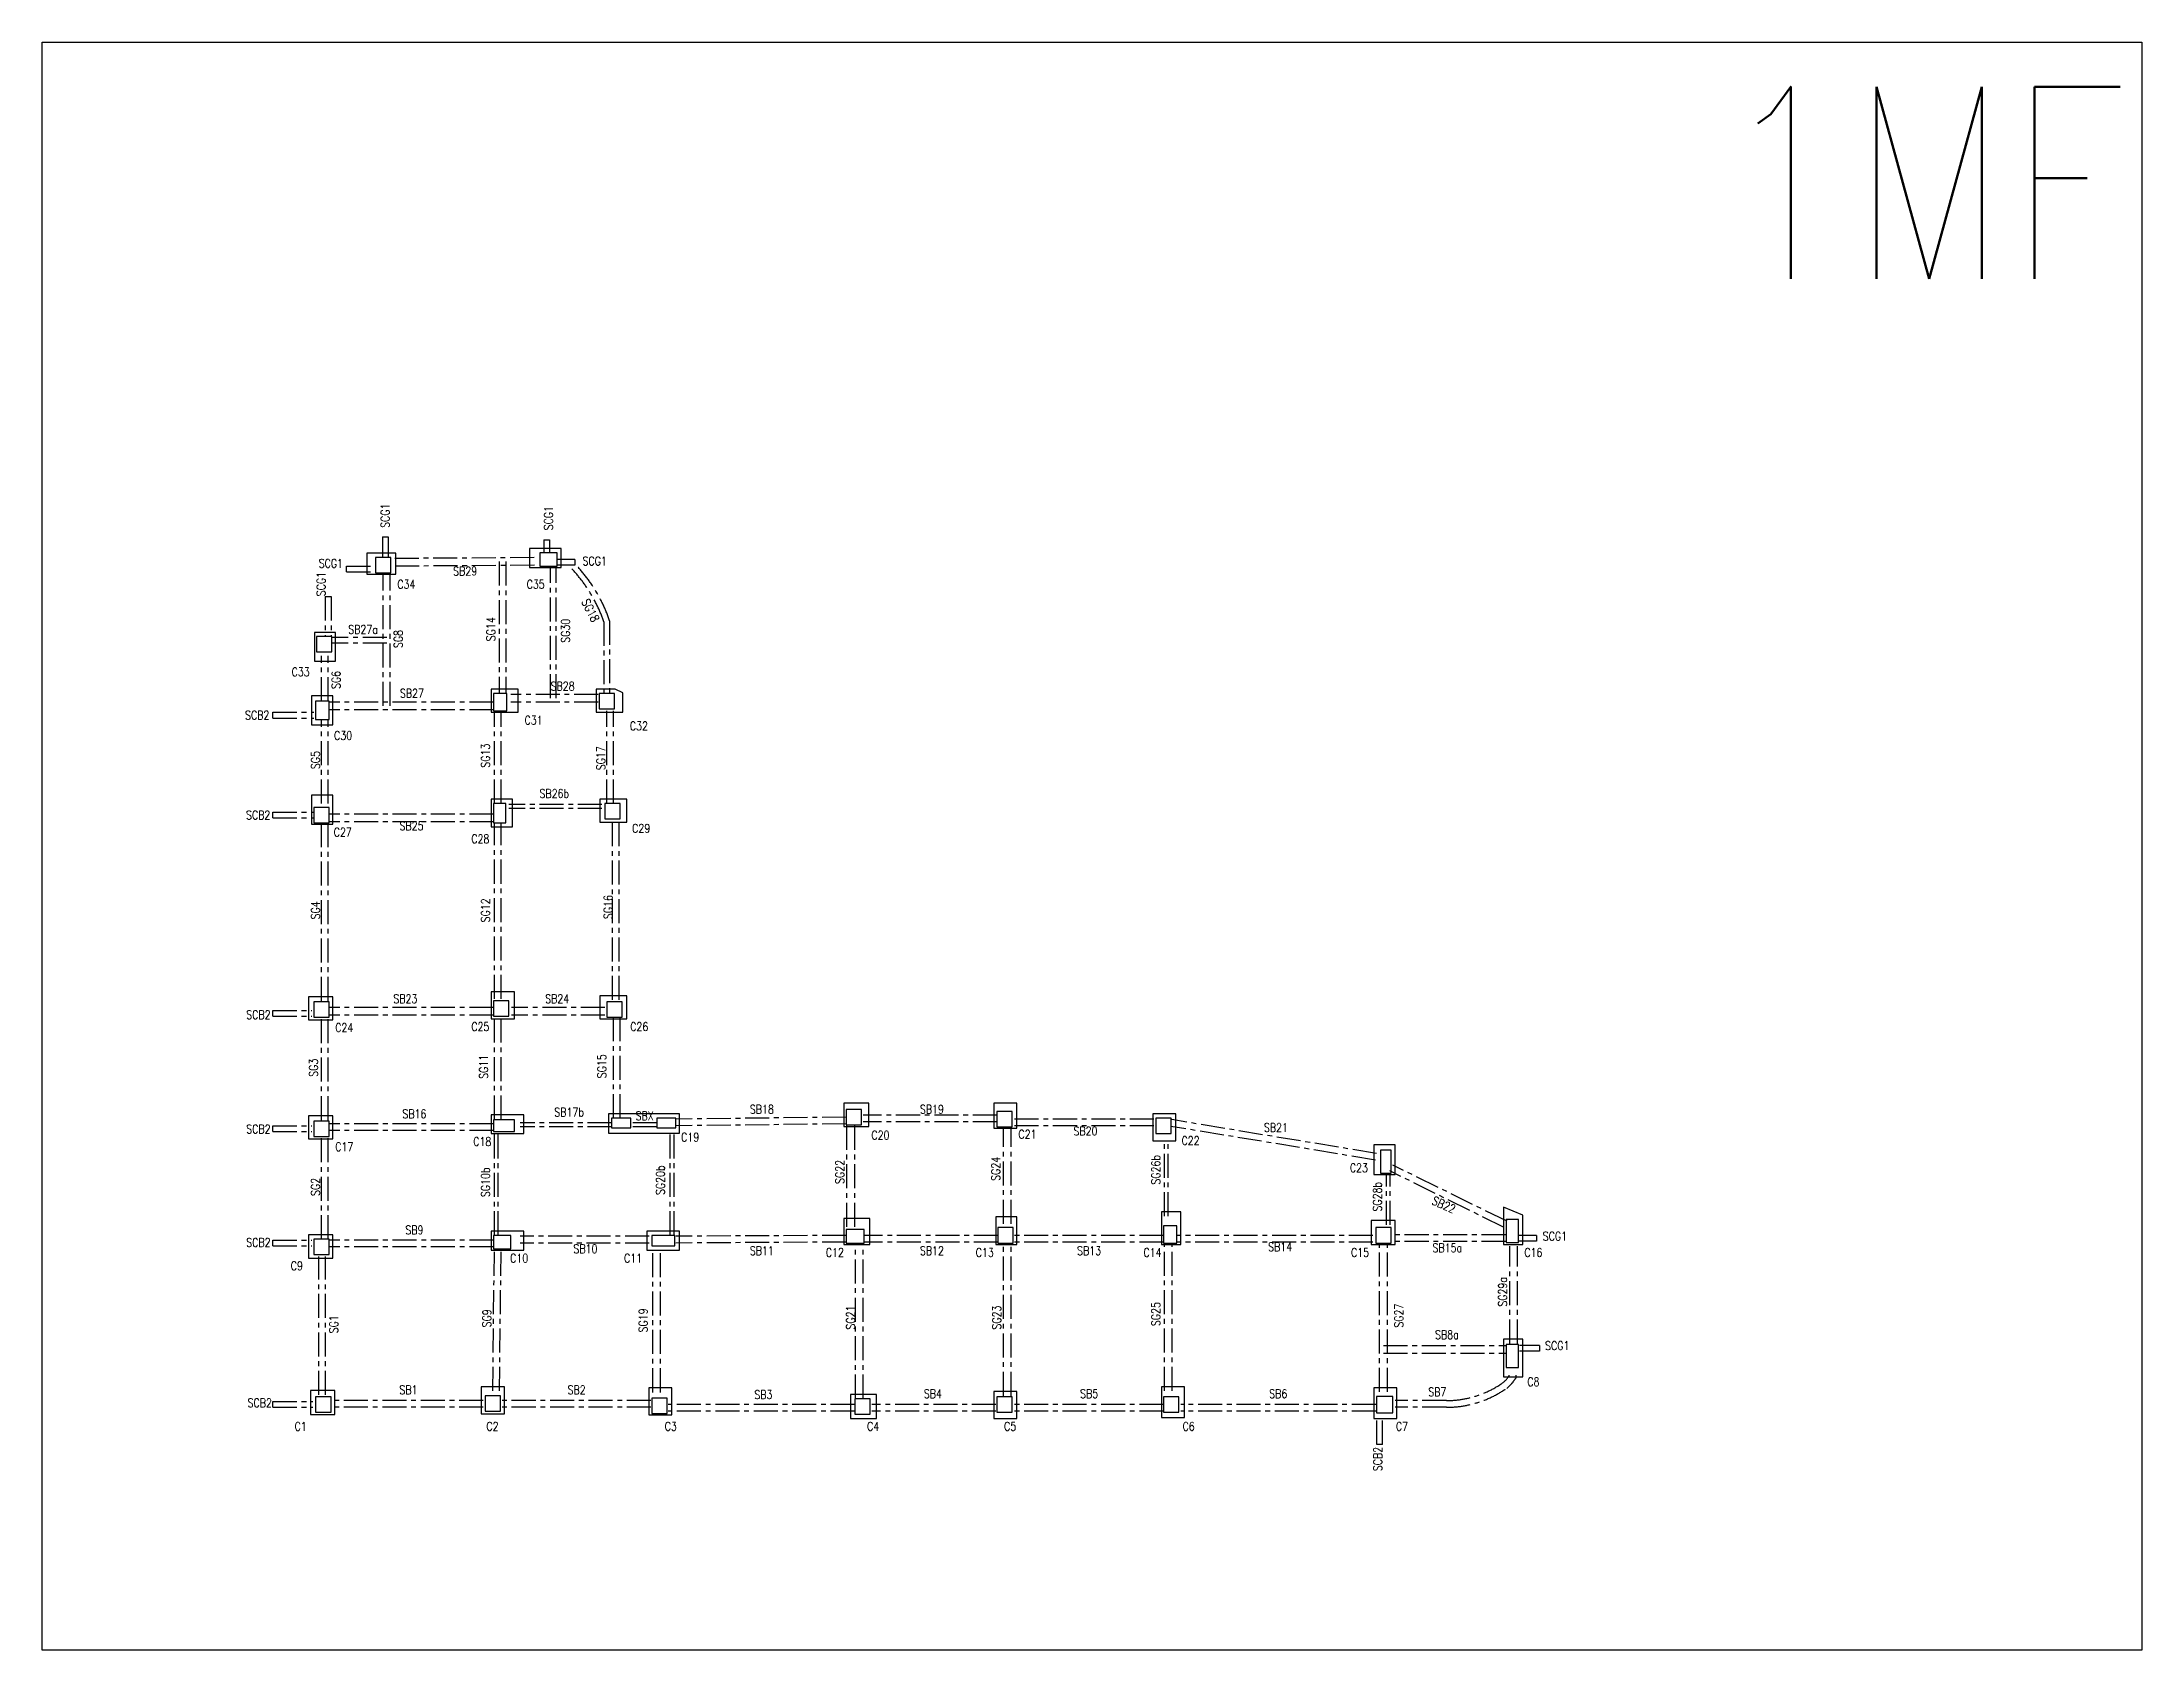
# Model space of a CAD drawing. Header units: millimetres. Extents: x 3 to 26067, y -17 to 17277.
# Drawn here: x 3 to 10931, y 8909 to 17277 of the extents above; entities that cross this region are included whole.
import ezdxf
from ezdxf.enums import TextEntityAlignment as Align

# ---------------------------------------------------------------- set-up
doc = ezdxf.new("R2010")
doc.units = ezdxf.units.MM
doc.header["$LTSCALE"] = 100
doc.header["$MEASUREMENT"] = 0
doc.linetypes.add('CENTER', pattern=[2, 1.25, -0.25, 0.25, -0.25])
for name, color, linetype in [('TC-COLUMN', 1, 'Continuous'), ('TC-T', 4, 'Continuous'), ('TC-TB', 2, 'Continuous'), ('TC-TC', 4, 'Continuous'), ('TC-鋼柱', 11, 'Continuous')]:
    doc.layers.add(name, color=color, linetype=linetype)
doc.layers.add('TC-鋼粱', color=4, linetype='CENTER', plot=False)
doc.styles.add('TXT', font='TXT.shx', dxfattribs={"width": 0.8, "bigfont": 'ae.shx'})

msp = doc.modelspace()

# ---------------------------------------------------------------- texts
at = {"layer": 'TC-T', "style": 'TXT', "width": 0.8}
msp.add_text('1MF', height=1000, dxfattribs=at).set_placement((9789, 16544), align=Align.MIDDLE_CENTER)
at = {"layer": 'TC-TB', "style": 'TXT', "width": 0.8}
for s, rotation, p in [('SCG1', 90, (1789, 14812)), ('SCG1', 90, (2639, 14799)), ('SB29', 0.3754, (2205, 14524)), ('SCG1', 90, (1455, 14456)), ('SG18', 297, (2857, 14319)), ('SG8', 90, (1857, 14170)), ('SG14', 90, (2339, 14221)), ('SG30', 90, (2727, 14213)), ('SG6', 90, (1533, 13957)), ('SG5', 90, (1426, 13540)), ('SG13', 90, (2311, 13563)), ('SG17', 90, (2911, 13550)), ('SG4', 90, (1426, 12758)), ('SG12', 90, (2311, 12758)), ('SG16', 90, (2949, 12775)), ('SG3', 90, (1416, 11939)), ('SG11', 90, (2301, 11944)), ('SG15', 90, (2916, 11947)), ('SG26b', 90, (5799, 11408)), ('SG10b', 90, (2311, 11343)), ('SG20b', 90, (3221, 11354)), ('SG22', 90, (4155, 11397)), ('SG24', 90, (4966, 11413)), ('SG2', 90, (1426, 11319)), ('SG28b', 90, (6952, 11268)), ('SB22', 335.7133, (7298, 11226)), ('SG29a', 90, (7604, 10773)), ('SG25', 90, (5799, 10657)), ('SG1', 90, (1521, 10604)), ('SG9', 89.0759, (2318, 10635)), ('SG19', 90, (3131, 10624)), ('SG21', 90, (4211, 10639)), ('SG23', 90, (4971, 10639)), ('SG27', 90, (7064, 10649)), ('SCB2', 90, (6954, 9903))]:
    msp.add_text(s, height=45, rotation=rotation, dxfattribs=at).set_placement(p, align=Align.MIDDLE_CENTER)
for s, p in [('SCG1', (1506, 14564)), ('SCG1', (2879, 14576)), ('SB27a', (1674, 14220)), ('SB27', (1928, 13888)), ('SB28', (2712, 13925)), ('SCB2', (1123, 13774)), ('SB26b', (2669, 13366)), ('SCB2', (1128, 13254)), ('SB25', (1926, 13198)), ('SB23', (1894, 12298)), ('SB24', (2684, 12298)), ('SCB2', (1129, 12215)), ('SB16', (1941, 11699)), ('SB17b', (2746, 11708)), ('SBX', (3139, 11689)), ('SB18', (3749, 11723)), ('SB19', (4634, 11723)), ('SCB2', (1129, 11620)), ('SB20', (5433, 11610)), ('SB21', (6424, 11628)), ('SCB2', (1129, 11030)), ('SB9', (1941, 11095)), ('SCG1', (7876, 11063)), ('SB10', (2831, 10997)), ('SB11', (3749, 10987)), ('SB12', (4634, 10987)), ('SB13', (5452, 10987)), ('SB14', (6446, 11007)), ('SB15a', (7316, 11002)), ('SB8a', (7314, 10550)), ('SCG1', (7888, 10493)), ('SB1', (1910, 10263)), ('SB2', (2785, 10263)), ('SB7', (7264, 10252)), ('SCB2', (1136, 10195)), ('SB3', (3757, 10238)), ('SB4', (4639, 10243)), ('SB5', (5452, 10243)), ('SB6', (6436, 10243))]:
    msp.add_text(s, height=45, dxfattribs=at).set_placement(p, align=Align.MIDDLE_CENTER)
at = {"layer": 'TC-TC', "style": 'TXT', "width": 0.8}
for s, p in [('C34', (1899, 14455)), ('C35', (2572, 14455)), ('C33', (1349, 13999)), ('C31', (2561, 13748)), ('C30', (1570, 13668)), ('C32', (3109, 13718)), ('C27', (1568, 13165)), ('C28', (2284, 13130)), ('C29', (3121, 13185)), ('C24', (1576, 12148)), ('C25', (2284, 12153)), ('C26', (3111, 12153)), ('C19', (3376, 11578)), ('C20', (4366, 11588)), ('C21', (5131, 11593)), ('C17', (1576, 11528)), ('C18', (2294, 11555)), ('C22', (5980, 11560)), ('C23', (6856, 11418)), ('C9', (1329, 10908)), ('C10', (2486, 10948)), ('C11', (3079, 10948)), ('C12', (4129, 10978)), ('C13', (4909, 10978)), ('C14', (5782, 10978)), ('C15', (6862, 10978)), ('C16', (7764, 10978)), ('C8', (7764, 10305)), ('C1', (1349, 10073)), ('C2', (2347, 10073)), ('C3', (3275, 10073)), ('C4', (4328, 10073)), ('C5', (5041, 10073)), ('C6', (5970, 10073)), ('C7', (7080, 10073))]:
    msp.add_text(s, height=45, dxfattribs=at).set_placement(p, align=Align.MIDDLE_CENTER)

# ---------------------------------------------------------------- linework, layer by layer
msp.add_lwpolyline([(3, 17277), (10931, 17277), (10931, 8909), (3, 8909)], close=True)
at = {"layer": 'TC-COLUMN'}
for points in [[(1694, 14507), (1844, 14507), (1844, 14617), (1694, 14617)], [(2704, 14642), (2539, 14642), (2539, 14542), (2704, 14542)], [(1531, 14055), (1531, 14205), (1421, 14205), (1421, 14055)], [(2341, 13789), (2481, 13789), (2481, 13909), (2341, 13909)], [(2985, 13909), (2886, 13909), (2886, 13789), (3026, 13789), (3026, 13890)], [(1516, 13724), (1516, 13874), (1406, 13874), (1406, 13724)], [(1516, 13207), (1516, 13357), (1406, 13357), (1406, 13207)], [(2451, 13192), (2451, 13337), (2341, 13337), (2341, 13192)], [(2906, 13217), (3046, 13217), (3046, 13337), (2906, 13337)], [(1389, 12189), (1516, 12189), (1516, 12309), (1389, 12309)], [(2461, 12194), (2461, 12334), (2341, 12334), (2341, 12194)], [(2906, 12194), (3046, 12194), (3046, 12314), (2906, 12314)], [(2511, 11694), (2341, 11694), (2341, 11597), (2511, 11597)], [(2951, 11599), (3321, 11599), (3321, 11699), (2951, 11699)], [(4176, 11634), (4306, 11634), (4306, 11754), (4176, 11754)], [(5076, 11624), (5076, 11754), (4956, 11754), (4956, 11624)], [(5784, 11699), (5784, 11559), (5904, 11559), (5904, 11699)], [(1389, 11569), (1516, 11569), (1516, 11689), (1389, 11689)], [(7044, 11383), (7044, 11538), (6934, 11538), (6934, 11383)], [(4311, 11019), (4311, 11154), (4176, 11154), (4176, 11019)], [(5076, 11019), (5076, 11164), (4966, 11164), (4966, 11019)], [(5929, 11019), (5929, 11189), (5829, 11189), (5829, 11019)], [(7609, 11214), (7609, 11019), (7709, 11019), (7709, 11172)], [(1389, 10949), (1516, 10949), (1516, 11069), (1389, 11069)], [(2511, 11089), (2341, 11089), (2341, 10989), (2511, 10989)], [(3321, 11089), (3151, 11089), (3151, 10989), (3321, 10989)], [(6919, 11019), (7044, 11019), (7044, 11144), (6919, 11144)], [(7609, 10331), (7709, 10331), (7709, 10526), (7609, 10526)], [(2409, 10139), (2409, 10279), (2289, 10279), (2289, 10139)], [(3161, 10133), (3281, 10133), (3281, 10273), (3161, 10273)], [(5829, 10279), (5829, 10119), (5949, 10119), (5949, 10279)], [(6934, 10274), (6934, 10114), (7054, 10114), (7054, 10274)], [(1401, 10134), (1526, 10134), (1526, 10259), (1401, 10259)], [(4211, 10114), (4346, 10114), (4346, 10239), (4211, 10239)], [(4956, 10254), (4956, 10114), (5076, 10114), (5076, 10254)]]:
    msp.add_lwpolyline(points, close=True, dxfattribs=at)
at = {"layer": 'TC-鋼柱'}
for points in [[(1739, 14514), (1819, 14514), (1819, 14594), (1739, 14594)], [(2594, 14549), (2684, 14549), (2684, 14619), (2594, 14619)], [(1432, 14103), (1512, 14103), (1512, 14183), (1432, 14183)], [(2352, 13797), (2422, 13797), (2422, 13887), (2352, 13887)], [(2902, 13807), (2982, 13807), (2982, 13887), (2902, 13887)], [(1427, 13752), (1497, 13752), (1497, 13847), (1427, 13847)], [(1417, 13214), (1497, 13214), (1497, 13294), (1417, 13294)], [(2352, 13214), (2417, 13214), (2417, 13314), (2352, 13314)], [(2932, 13234), (3012, 13234), (3012, 13314), (2932, 13314)], [(1417, 12202), (1497, 12202), (1497, 12282), (1417, 12282)], [(2352, 12207), (2432, 12207), (2432, 12287), (2352, 12287)], [(2942, 12202), (3022, 12202), (3022, 12282), (2942, 12282)], [(4187, 11642), (4267, 11642), (4267, 11722), (4187, 11722)], [(4972, 11632), (5052, 11632), (5052, 11712), (4972, 11712)], [(1417, 11582), (1497, 11582), (1497, 11662), (1417, 11662)], [(2352, 11608), (2462, 11608), (2462, 11668), (2352, 11668)], [(2967, 11627), (3067, 11627), (3067, 11677), (2967, 11677)], [(3202, 11627), (3302, 11627), (3302, 11677), (3202, 11677)], [(5799, 11597), (5879, 11597), (5879, 11677), (5799, 11677)], [(6969, 11390), (7024, 11390), (7024, 11510), (6969, 11510)], [(7622, 11030), (7687, 11030), (7687, 11150), (7622, 11150)], [(1417, 10967), (1497, 10967), (1497, 11047), (1417, 11047)], [(2352, 10997), (2442, 10997), (2442, 11067), (2352, 11067)], [(3177, 11012), (3297, 11012), (3297, 11067), (3177, 11067)], [(4187, 11027), (4282, 11027), (4282, 11097), (4187, 11097)], [(4977, 11027), (5057, 11027), (5057, 11107), (4977, 11107)], [(5839, 11027), (5909, 11027), (5909, 11117), (5839, 11117)], [(6944, 11027), (7024, 11027), (7024, 11107), (6944, 11107)], [(7622, 10379), (7687, 10379), (7687, 10499), (7622, 10499)], [(1427, 10147), (1507, 10147), (1507, 10227), (1427, 10227)], [(2309, 10152), (2389, 10152), (2389, 10232), (2309, 10232)], [(3177, 10140), (3257, 10140), (3257, 10220), (3177, 10220)], [(4232, 10137), (4312, 10137), (4312, 10217), (4232, 10217)], [(4972, 10147), (5052, 10147), (5052, 10227), (4972, 10227)], [(5839, 10147), (5919, 10147), (5919, 10227), (5839, 10227)], [(6947, 10144), (7032, 10144), (7032, 10229), (6947, 10229)]]:
    msp.add_lwpolyline(points, close=True, dxfattribs=at)
at = {"layer": 'TC-鋼粱'}
for p, q in [((1774, 14702), (1774, 14594)), ((1774, 14702), (1804, 14702)), ((1804, 14702), (1804, 14594)), ((2614, 14687), (2614, 14619)), ((2614, 14687), (2644, 14687)), ((2644, 14687), (2644, 14619)), ((1588, 14549), (1719, 14549)), ((1588, 14519), (1588, 14549)), ((2564, 14594), (1819, 14589)), ((2565, 14554), (1819, 14549)), ((2382, 14573), (2382, 13887)), ((2417, 14573), (2417, 13887)), ((2649, 13862), (2649, 14549)), ((2679, 13862), (2679, 14549)), ((2775, 14584), (2684, 14584)), ((2775, 14554), (2684, 14554)), ((2775, 14584), (2775, 14554)), ((1588, 14519), (1719, 14519)), ((1779, 13822), (1779, 14514)), ((1814, 13822), (1814, 14514)), ((1477, 14391), (1477, 14183)), ((1477, 14391), (1507, 14391)), ((1507, 14391), (1507, 14183)), ((1797, 14178), (1512, 14178)), ((1797, 14148), (1512, 14148)), ((1457, 13847), (1457, 14083)), ((1492, 13847), (1492, 14083)), ((2897, 13882), (2442, 13882)), ((1204, 13789), (1417, 13789)), ((1204, 13759), (1204, 13789)), ((2352, 13842), (1497, 13842)), ((2352, 13802), (1497, 13802)), ((2357, 13314), (2357, 13797)), ((2392, 13314), (2392, 13797)), ((2897, 13842), (2442, 13842)), ((2942, 13314), (2942, 13797)), ((2977, 13314), (2977, 13797)), ((1204, 13759), (1417, 13759)), ((1457, 13314), (1457, 13747)), ((1492, 13314), (1492, 13747)), ((1204, 13269), (1417, 13269)), ((1204, 13239), (1204, 13269)), ((1204, 13239), (1417, 13239)), ((2352, 13259), (1497, 13259)), ((2917, 13309), (2432, 13309)), ((2917, 13289), (2432, 13289)), ((2972, 12292), (2972, 13224)), ((3007, 12292), (3007, 13224)), ((1457, 12287), (1457, 13214)), ((1492, 12287), (1492, 13214)), ((2352, 13219), (1497, 13219)), ((2357, 12297), (2357, 13214)), ((2392, 12297), (2392, 13214)), ((2352, 12252), (1497, 12252)), ((2932, 12252), (2447, 12252)), ((1204, 12237), (1407, 12237)), ((1204, 12207), (1204, 12237)), ((1204, 12207), (1407, 12207)), ((1457, 11667), (1457, 12197)), ((1492, 11667), (1492, 12197)), ((2352, 12212), (1497, 12212)), ((2357, 11670), (2357, 12207)), ((2392, 11670), (2392, 12207)), ((2932, 12212), (2447, 12212)), ((2977, 11677), (2977, 12202)), ((3012, 11677), (3012, 12202)), ((1204, 11637), (1407, 11637)), ((1204, 11607), (1204, 11637)), ((1204, 11607), (1407, 11607)), ((2352, 11648), (1497, 11648)), ((2352, 11613), (1497, 11613)), ((2357, 11067), (2357, 11605)), ((2377, 11067), (2377, 11605)), ((2967, 11652), (2492, 11652)), ((2967, 11632), (2492, 11632)), ((3202, 11652), (3067, 11652)), ((3202, 11632), (3067, 11632)), ((3272, 11067), (3272, 11612)), ((3292, 11067), (3292, 11612)), ((4187, 11682), (3302, 11672)), ((4187, 11647), (3302, 11637)), ((4192, 11112), (4192, 11642)), ((4232, 11112), (4232, 11642)), ((4972, 11692), (4277, 11692)), ((4972, 11657), (4277, 11657)), ((5007, 11127), (5007, 11632)), ((5047, 11127), (5047, 11632)), ((5789, 11672), (5052, 11672)), ((5789, 11637), (5052, 11637)), ((6942, 11459), (5877, 11634)), ((6947, 11493), (5882, 11669)), ((1457, 11047), (1457, 11577)), ((1492, 11047), (1492, 11577)), ((5844, 11167), (5844, 11567)), ((5864, 11167), (5864, 11567)), ((6999, 11122), (6999, 11390)), ((7612, 11108), (7017, 11402)), ((7019, 11122), (7019, 11390)), ((7627, 11140), (7032, 11433)), ((1204, 11042), (1407, 11042)), ((1204, 11012), (1204, 11042)), ((2352, 11042), (1497, 11042)), ((3162, 11062), (2492, 11062)), ((4187, 11067), (3302, 11062)), ((4977, 11067), (4282, 11067)), ((5839, 11067), (5057, 11067)), ((6929, 11067), (5909, 11067)), ((7619, 11070), (7024, 11070)), ((7781, 11067), (7689, 11067)), ((7781, 11067), (7781, 11037)), ((1204, 11012), (1407, 11012)), ((1444, 10237), (1444, 10957)), ((1479, 10237), (1479, 10957)), ((2352, 11007), (1497, 11007)), ((2349, 10257), (2357, 10997)), ((2384, 10257), (2392, 10997)), ((3162, 11027), (2492, 11027)), ((3182, 10250), (3182, 10997)), ((3222, 10250), (3222, 10997)), ((4187, 11032), (3302, 11027)), ((4237, 10217), (4237, 11027)), ((4277, 10217), (4277, 11027)), ((4977, 11032), (4282, 11032)), ((5007, 10232), (5007, 11027)), ((5047, 10232), (5047, 11027)), ((5839, 11032), (5057, 11032)), ((5844, 10257), (5844, 11027)), ((5884, 10257), (5884, 11027)), ((6929, 11032), (5909, 11032)), ((6964, 10252), (6964, 11027)), ((7004, 10252), (7004, 11027)), ((7619, 11035), (7024, 11035)), ((7642, 10504), (7642, 11010)), ((7682, 10504), (7682, 11010)), ((7781, 11037), (7689, 11037)), ((6984, 10494), (7622, 10494)), ((7795, 10494), (7692, 10494)), ((7795, 10494), (7795, 10464)), ((6984, 10454), (7622, 10454)), ((7795, 10464), (7692, 10464)), ((1204, 10202), (1412, 10202)), ((1204, 10172), (1204, 10202)), ((1204, 10172), (1412, 10172)), ((2299, 10207), (1507, 10207)), ((2299, 10172), (1507, 10172)), ((3172, 10207), (2389, 10207)), ((3172, 10172), (2389, 10172)), ((4232, 10187), (3262, 10187)), ((4967, 10187), (4322, 10187)), ((5839, 10187), (5057, 10187)), ((6944, 10187), (5929, 10187)), ((4232, 10152), (3262, 10152)), ((4967, 10152), (4322, 10152)), ((5839, 10152), (5057, 10152)), ((6944, 10152), (5929, 10152)), ((6949, 9979), (6949, 10122)), ((6979, 9979), (6979, 10122)), ((6979, 9979), (6949, 9979))]:
    msp.add_line(p, q, dxfattribs=at)
for points in [[(2754, 14542, -0.108185), (2927, 14260), (2927, 13887)], [(2776, 14562, -0.109798), (2957, 14265), (2957, 13887)], [(7672, 10339), (7672, 10324, -0.096294), (7625, 10271, -0.152217), (7311, 10172), (7044, 10172)], [(7637, 10339), (7637, 10334, -0.079755), (7604, 10299, -0.151787), (7311, 10207), (7044, 10207)]]:
    msp.add_lwpolyline(points, format="xyb", dxfattribs=at)

msp.set_redraw_order([(e.dxf.handle, doc.entitydb.next_handle()) for e in msp.query("TEXT MTEXT ATTDEF DIMENSION ARC_DIMENSION")])  # texts and dimensions are drawn at this point

doc.saveas('drawing.dxf')
